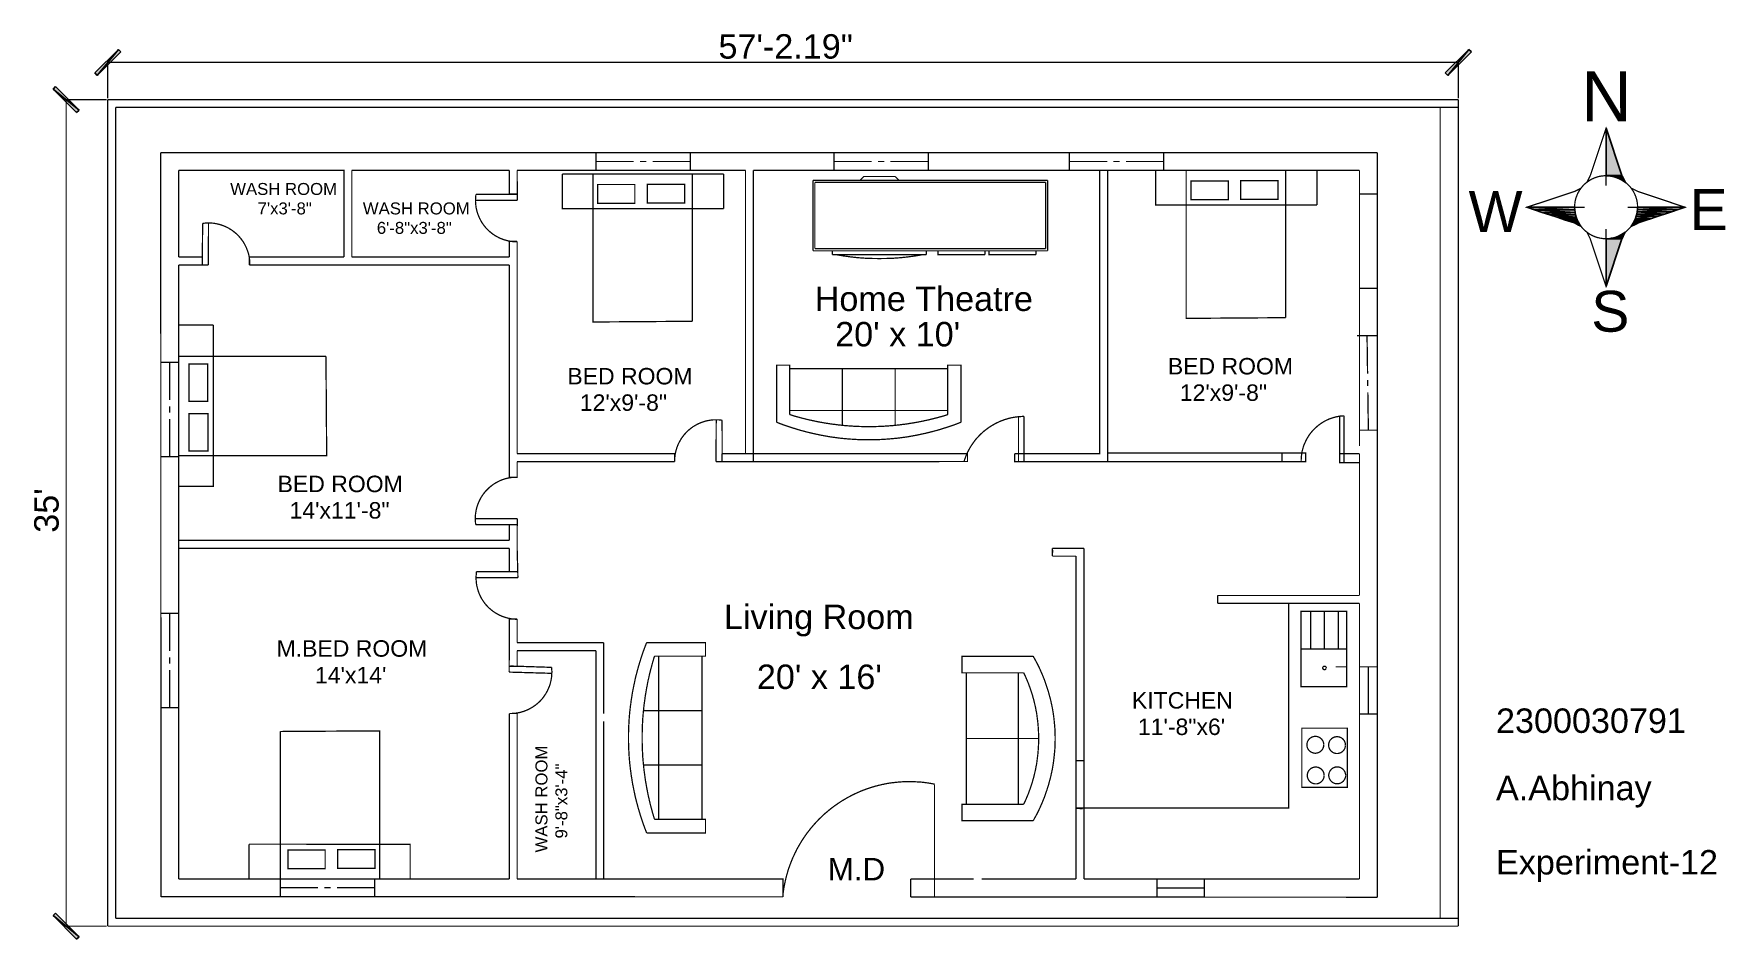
# Model space of a CAD drawing. Header units: millimetres. Extents: x 38 to 377, y 57 to 238.
import ezdxf

# ---------------------------------------------------------------- set-up
doc = ezdxf.new("R2010")
doc.units = ezdxf.units.MM
for name, color, linetype in [('H', 7, 'Continuous'), ('P', 7, 'Continuous'), ('T', 7, 'Continuous')]:
    doc.layers.add(name, color=color, linetype=linetype)

msp = doc.modelspace()

# ---------------------------------------------------------------- texts
at = {"layer": 'T', "attachment_point": 7}
for s, insert, char_height in [('{\\fArial|b0|i0|c0|p18;57\'-2.19"}', (175.2, 233.2), 4.9), ('{\\fArial|b0|i0|c0|p18;N}', (348.2, 220.7), 10), ('{\\fArial|b0|i0|c0|p18;WASH ROOM}', (77.3, 205.9), 2.4), ('{\\fArial|b0|i0|c0|p18;E}', (369.9, 198.9), 8.2), ('{\\fArial|b0|i0|c0|p18;7\'x3\'-8"}', (82.8, 202), 2.4), ('{\\fArial|b0|i0|c0|p18;WASH ROOM}', (103.9, 202), 2.4), ('{\\fArial|b0|i0|c0|p18;W}', (325.6, 198.5), 8.2), ('{\\fArial|b0|i0|c0|p18;6\'-8"x3\'-8"}', (106.7, 198.1), 2.4), ('{\\fArial|b0|i0|c0|p18;Home Theatre}', (194.5, 182.6), 4.9), ('{\\fArial|b0|i0|c0|p18;S}', (350.2, 178.4), 8.2), ("{\\fArial|b0|i0|c0|p18;20' x 10'}", (198.6, 175.5), 4.9), ('{\\fArial|b0|i0|c0|p18;BED ROOM}', (265.3, 169.9), 3.3), ('{\\fArial|b0|i0|c0|p18;BED ROOM}', (144.9, 167.9), 3.3), ('{\\fArial|b0|i0|c0|p18;12\'x9\'-8"}', (267.7, 164.6), 3.3), ('{\\fArial|b0|i0|c0|p18;12\'x9\'-8"}', (147.4, 162.6), 3.3), ('{\\fArial|b0|i0|c0|p18;BED ROOM}', (86.8, 146.3), 3.3), ('{\\fArial|b0|i0|c0|p18;14\'x11\'-8"}', (89.2, 141), 3.3), ('{\\fArial|b0|i0|c0|p18;Living Room}', (176.3, 117.4), 4.9), ('{\\fArial|b0|i0|c0|p18;M.BED ROOM}', (86.6, 113.3), 3.3), ("{\\fArial|b0|i0|c0|p18;14'x14'}", (94.3, 108), 3.3), ("{\\fArial|b0|i0|c0|p18;20' x 16'}", (182.9, 106.8), 4.9), ('{\\fArial|b0|i0|c0|p18;KITCHEN}', (258.1, 102.9), 3.3), ('{\\fArial|b0|i0|c0|p18;2300030791}', (331.1, 98), 4.9), ('{\\fArial|b0|i0|c0|p18;11\'-8"x6\'}', (259.3, 97.6), 3.3), ('{\\fArial|b0|i0|c0|p18;A.Abhinay}', (331.1, 83.1), 4.9), ('{\\fArial|b0|i0|c0|p18;Experiment-12}', (331.1, 68.2), 4.9), ('{\\fArial|b0|i0|c0|p18;M.D}', (197.1, 68.5), 4.5)]:
    msp.add_mtext(s, dxfattribs=dict(at, insert=insert, char_height=char_height))
at = {"layer": 'T', "attachment_point": 1, "rotation": 90}
for s, insert, char_height in [("{\\fArial|b0|i0|c0|p18;35'}", (38, 138.2), 4.9), ('{\\fArial|b0|i0|c0|p18;WASH ROOM}', (138.5, 74.1), 2.4), ('{\\fArial|b0|i0|c0|p18;9\'-8"x3\'-4"}', (142.5, 76.9), 2.4)]:
    msp.add_mtext(s, dxfattribs=dict(at, insert=insert, char_height=char_height))

# ---------------------------------------------------------------- hatches: boundary and pattern name
at = {"layer": 'H', "linetype": 'Continuous'}
for points in [[(50.641, 229.888), (50.147, 230.382), (54.875, 235.126), (55.386, 234.615), (50.641, 229.888)], [(321.433, 229.888), (320.922, 230.382), (325.667, 235.126), (326.161, 234.615), (321.433, 229.888)], [(47.025, 222.938), (46.531, 222.444), (41.787, 227.171), (42.298, 227.683), (47.025, 222.938)], [(353.166, 209.815), (353.166, 219.304), (356.341, 209.815), (353.166, 209.815)], [(353.166, 209.779), (353.166, 209.815), (356.341, 209.815), (356.376, 209.779), (353.166, 209.779)], [(353.642, 209.744), (353.166, 209.779), (356.376, 209.779), (356.376, 209.744), (353.642, 209.744)], [(354.101, 209.691), (353.642, 209.744), (356.376, 209.744), (356.411, 209.691), (354.101, 209.691)], [(354.542, 209.621), (354.101, 209.691), (356.411, 209.691), (356.447, 209.621), (354.542, 209.621)], [(355, 209.497), (354.542, 209.621), (356.447, 209.621), (356.5, 209.497), (355, 209.497)], [(355.441, 209.356), (355, 209.497), (356.5, 209.497), (356.588, 209.356), (355.441, 209.356)], [(355.865, 209.162), (355.441, 209.356), (356.588, 209.356), (356.676, 209.162), (355.865, 209.162)], [(356.27, 208.95), (355.865, 209.162), (356.676, 209.162), (356.782, 208.95), (356.27, 208.95)], [(357.046, 208.456), (356.658, 208.721), (356.27, 208.95), (356.905, 208.721), (357.046, 208.456)], [(356.905, 208.721), (356.27, 208.95), (356.782, 208.95), (356.905, 208.721)], [(338.825, 202.953), (337.291, 203.465), (346.869, 203.465), (346.886, 202.953), (338.825, 202.953)], [(340.36, 202.442), (338.825, 202.953), (346.886, 202.953), (346.957, 202.442), (340.36, 202.442)], [(341.877, 201.948), (340.36, 202.442), (346.957, 202.442), (347.063, 201.948), (341.877, 201.948)], [(343.376, 201.436), (341.877, 201.948), (347.063, 201.948), (347.186, 201.436), (343.376, 201.436)], [(344.805, 200.978), (343.376, 201.436), (347.186, 201.436), (347.38, 200.978), (344.805, 200.978)], [(346.216, 200.519), (344.805, 200.978), (347.38, 200.978), (347.592, 200.519), (346.216, 200.519)], [(346.816, 200.307), (346.216, 200.519), (347.592, 200.519), (347.715, 200.307), (346.816, 200.307)], [(347.292, 200.06), (346.816, 200.307), (347.715, 200.307), (347.857, 200.06), (347.292, 200.06)], [(358.44, 199.972), (358.616, 200.29), (359.533, 200.29), (358.916, 199.972), (358.44, 199.972)], [(358.616, 200.29), (358.669, 200.36), (359.763, 200.36), (359.533, 200.29), (358.616, 200.29)], [(358.669, 200.36), (358.881, 200.783), (360.998, 200.783), (359.763, 200.36), (358.669, 200.36)], [(358.881, 200.783), (359.075, 201.207), (362.268, 201.207), (360.998, 200.783), (358.881, 200.783)], [(359.075, 201.207), (359.216, 201.63), (363.573, 201.63), (362.268, 201.207), (359.075, 201.207)], [(359.216, 201.63), (359.339, 202.089), (364.913, 202.089), (363.573, 201.63), (359.216, 201.63)], [(359.339, 202.089), (359.41, 202.547), (366.272, 202.547), (364.913, 202.089), (359.339, 202.089)], [(359.41, 202.547), (359.463, 203.006), (367.647, 203.006), (366.272, 202.547), (359.41, 202.547)], [(359.463, 203.006), (359.481, 203.465), (369.023, 203.465), (367.647, 203.006), (359.463, 203.006)], [(347.504, 199.972), (347.292, 200.06), (347.857, 200.06), (347.927, 199.972), (347.504, 199.972)], [(348.139, 199.655), (347.504, 199.972), (347.927, 199.972), (348.139, 199.655)], [(353.166, 197.15), (353.695, 197.168), (356.376, 197.168), (356.376, 197.15), (353.166, 197.15)], [(353.166, 187.625), (353.166, 197.15), (356.341, 197.132), (353.166, 187.625)], [(356.341, 197.132), (353.166, 197.15), (356.376, 197.15), (356.341, 197.132)], [(353.695, 197.168), (354.207, 197.238), (356.411, 197.238), (356.376, 197.168), (353.695, 197.168)], [(354.207, 197.238), (354.7, 197.344), (356.464, 197.344), (356.411, 197.238), (354.207, 197.238)], [(354.7, 197.344), (355.212, 197.485), (356.535, 197.485), (356.464, 197.344), (354.7, 197.344)], [(355.212, 197.485), (355.688, 197.679), (356.623, 197.679), (356.535, 197.485), (355.212, 197.485)], [(355.688, 197.679), (356.164, 197.908), (356.747, 197.908), (356.623, 197.679), (355.688, 197.679)], [(356.164, 197.908), (356.605, 198.173), (356.87, 198.173), (356.747, 197.908), (356.164, 197.908)], [(356.605, 198.173), (357.011, 198.455), (356.87, 198.173), (356.605, 198.173)], [(358.158, 199.584), (358.193, 199.655), (358.44, 199.972), (358.263, 199.655), (358.158, 199.584)], [(358.263, 199.655), (358.44, 199.972), (358.916, 199.972), (358.263, 199.655)], [(47.025, 57.203), (46.531, 56.709), (41.787, 61.436), (42.298, 61.948), (47.025, 57.203)]]:
    msp.add_hatch(color=256, dxfattribs=at).paths.add_polyline_path(points)

# ---------------------------------------------------------------- linework, layer by layer
at = {"layer": 'P'}
for points in [[(50.13, 230.399), (54.875, 235.126)], [(54.875, 235.126), (50.641, 229.888)], [(54.875, 235.126), (50.641, 229.888)], [(50.641, 229.888), (55.368, 234.633)], [(55.368, 234.633), (54.875, 235.126)], [(325.667, 235.126), (320.922, 230.399)], [(321.433, 229.888), (325.667, 235.126)], [(321.433, 229.888), (325.667, 235.126)], [(326.161, 234.633), (321.433, 229.888)], [(325.667, 235.126), (326.161, 234.633)], [(41.787, 227.171), (42.298, 227.683)], [(42.298, 227.683), (47.025, 222.938)], [(50.641, 229.888), (50.13, 230.399)], [(320.922, 230.399), (321.433, 229.888)], [(47.025, 222.938), (41.787, 227.171)], [(41.787, 227.171), (46.514, 222.444)], [(47.025, 222.938), (41.787, 227.171)], [(46.514, 222.444), (47.025, 222.938)], [(353.166, 219.304), (356.341, 209.815)], [(353.166, 209.815), (353.166, 219.304)], [(356.341, 209.815), (353.166, 209.815)], [(356.341, 209.815), (353.166, 209.815)], [(353.166, 209.815), (356.376, 209.779)], [(353.166, 209.815), (356.376, 209.779)], [(353.166, 209.779), (353.166, 209.815)], [(356.376, 209.779), (353.166, 209.779)], [(356.376, 209.779), (353.166, 209.779)], [(353.166, 209.779), (356.376, 209.762)], [(353.166, 209.779), (356.376, 209.762)], [(353.624, 209.762), (353.166, 209.779)], [(356.376, 209.762), (353.624, 209.762)], [(356.376, 209.762), (353.624, 209.762)], [(353.624, 209.762), (356.411, 209.709)], [(353.624, 209.762), (356.411, 209.709)], [(354.083, 209.709), (353.624, 209.762)], [(356.411, 209.709), (354.083, 209.709)], [(356.411, 209.709), (354.083, 209.709)], [(354.083, 209.709), (356.447, 209.621)], [(354.083, 209.709), (356.447, 209.621)], [(354.542, 209.621), (354.083, 209.709)], [(356.447, 209.621), (354.542, 209.621)], [(356.447, 209.621), (354.542, 209.621)], [(354.542, 209.621), (356.5, 209.497)], [(354.542, 209.621), (356.5, 209.497)], [(355, 209.497), (354.542, 209.621)], [(356.5, 209.497), (355, 209.497)], [(356.5, 209.497), (355, 209.497)], [(355, 209.497), (356.588, 209.356)], [(355, 209.497), (356.588, 209.356)], [(355.424, 209.356), (355, 209.497)], [(356.588, 209.356), (355.424, 209.356)], [(356.588, 209.356), (355.424, 209.356)], [(355.424, 209.356), (356.676, 209.18)], [(355.424, 209.356), (356.676, 209.18)], [(355.847, 209.18), (355.424, 209.356)], [(356.676, 209.18), (355.847, 209.18)], [(356.676, 209.18), (355.847, 209.18)], [(355.847, 209.18), (356.782, 208.968)], [(355.847, 209.18), (356.782, 208.968)], [(356.27, 208.968), (355.847, 209.18)], [(356.782, 208.968), (356.27, 208.968)], [(356.27, 208.968), (356.658, 208.721)], [(356.905, 208.721), (356.27, 208.968)], [(356.27, 208.968), (356.782, 208.968)], [(356.905, 208.721), (356.27, 208.968)], [(356.376, 209.779), (356.341, 209.815)], [(356.376, 209.762), (356.376, 209.779)], [(356.411, 209.709), (356.376, 209.762)], [(356.447, 209.621), (356.411, 209.709)], [(356.5, 209.497), (356.447, 209.621)], [(356.588, 209.356), (356.5, 209.497)], [(356.676, 209.18), (356.588, 209.356)], [(356.658, 208.721), (356.905, 208.721)], [(356.658, 208.721), (356.905, 208.721)], [(357.046, 208.456), (356.658, 208.721)], [(356.782, 208.968), (356.676, 209.18)], [(356.782, 208.968), (356.905, 208.721)], [(356.905, 208.721), (357.046, 208.456)], [(346.851, 203.465), (337.273, 203.465)], [(337.273, 203.465), (346.886, 202.953)], [(337.273, 203.465), (346.886, 202.953)], [(338.825, 202.953), (337.273, 203.465)], [(346.886, 202.953), (338.825, 202.953)], [(346.886, 202.953), (338.825, 202.953)], [(338.825, 202.953), (346.939, 202.442)], [(338.825, 202.953), (346.939, 202.442)], [(340.36, 202.442), (338.825, 202.953)], [(346.939, 202.442), (340.36, 202.442)], [(346.939, 202.442), (340.36, 202.442)], [(340.36, 202.442), (347.045, 201.948)], [(340.36, 202.442), (347.045, 201.948)], [(341.877, 201.948), (340.36, 202.442)], [(347.045, 201.948), (341.877, 201.948)], [(347.045, 201.948), (341.877, 201.948)], [(341.877, 201.948), (347.186, 201.454)], [(341.877, 201.948), (347.186, 201.454)], [(343.359, 201.454), (341.877, 201.948)], [(347.186, 201.454), (343.359, 201.454)], [(347.186, 201.454), (343.359, 201.454)], [(343.359, 201.454), (347.363, 200.978)], [(343.359, 201.454), (347.363, 200.978)], [(344.805, 200.978), (343.359, 201.454)], [(347.363, 200.978), (344.805, 200.978)], [(347.363, 200.978), (344.805, 200.978)], [(344.805, 200.978), (347.592, 200.519)], [(344.805, 200.978), (347.592, 200.519)], [(346.198, 200.519), (344.805, 200.978)], [(347.592, 200.519), (346.198, 200.519)], [(347.592, 200.519), (346.198, 200.519)], [(346.198, 200.519), (347.715, 200.325)], [(346.198, 200.519), (347.715, 200.325)], [(346.816, 200.325), (346.198, 200.519)], [(347.715, 200.325), (346.816, 200.325)], [(347.715, 200.325), (346.816, 200.325)], [(346.816, 200.325), (347.857, 200.078)], [(346.816, 200.325), (347.857, 200.078)], [(347.292, 200.078), (346.816, 200.325)], [(346.886, 202.953), (346.851, 203.465)], [(346.939, 202.442), (346.886, 202.953)], [(347.045, 201.948), (346.939, 202.442)], [(347.186, 201.454), (347.045, 201.948)], [(347.363, 200.978), (347.186, 201.454)], [(347.592, 200.519), (347.363, 200.978)], [(347.715, 200.325), (347.592, 200.519)], [(347.857, 200.078), (347.715, 200.325)], [(358.422, 199.972), (358.616, 200.29)], [(358.616, 200.29), (358.669, 200.378)], [(359.533, 200.29), (358.616, 200.29)], [(359.533, 200.29), (358.616, 200.29)], [(358.616, 200.29), (358.898, 199.972)], [(358.616, 200.29), (358.898, 199.972)], [(358.669, 200.378), (358.881, 200.783)], [(359.763, 200.378), (358.669, 200.378)], [(359.763, 200.378), (358.669, 200.378)], [(358.669, 200.378), (359.533, 200.29)], [(358.669, 200.378), (359.533, 200.29)], [(358.881, 200.783), (359.057, 201.207)], [(360.98, 200.783), (358.881, 200.783)], [(360.98, 200.783), (358.881, 200.783)], [(358.881, 200.783), (359.763, 200.378)], [(358.881, 200.783), (359.763, 200.378)], [(358.898, 199.972), (359.533, 200.29)], [(359.057, 201.207), (359.216, 201.648)], [(362.25, 201.207), (359.057, 201.207)], [(362.25, 201.207), (359.057, 201.207)], [(359.057, 201.207), (360.98, 200.783)], [(359.057, 201.207), (360.98, 200.783)], [(359.216, 201.648), (359.322, 202.089)], [(363.573, 201.648), (359.216, 201.648)], [(363.573, 201.648), (359.216, 201.648)], [(359.216, 201.648), (362.25, 201.207)], [(359.216, 201.648), (362.25, 201.207)], [(359.322, 202.089), (359.41, 202.547)], [(364.896, 202.089), (359.322, 202.089)], [(364.896, 202.089), (359.322, 202.089)], [(359.322, 202.089), (363.573, 201.648)], [(359.322, 202.089), (363.573, 201.648)], [(359.41, 202.547), (359.463, 203.006)], [(366.254, 202.547), (359.41, 202.547)], [(366.254, 202.547), (359.41, 202.547)], [(359.41, 202.547), (364.896, 202.089)], [(359.41, 202.547), (364.896, 202.089)], [(359.463, 203.006), (359.481, 203.465)], [(367.63, 203.006), (359.463, 203.006)], [(367.63, 203.006), (359.463, 203.006)], [(359.463, 203.006), (366.254, 202.547)], [(359.463, 203.006), (366.254, 202.547)], [(369.006, 203.465), (359.481, 203.465)], [(359.481, 203.465), (367.63, 203.006)], [(359.481, 203.465), (367.63, 203.006)], [(359.533, 200.29), (359.763, 200.378)], [(359.763, 200.378), (360.98, 200.783)], [(360.98, 200.783), (362.25, 201.207)], [(362.25, 201.207), (363.573, 201.648)], [(363.573, 201.648), (364.896, 202.089)], [(364.896, 202.089), (366.254, 202.547)], [(366.254, 202.547), (367.63, 203.006)], [(367.63, 203.006), (369.006, 203.465)], [(347.857, 200.078), (347.292, 200.078)], [(347.857, 200.078), (347.292, 200.078)], [(347.292, 200.078), (347.909, 199.972)], [(347.292, 200.078), (347.909, 199.972)], [(347.486, 199.972), (347.292, 200.078)], [(347.486, 199.972), (347.909, 199.972)], [(348.139, 199.655), (347.486, 199.972)], [(347.909, 199.972), (347.486, 199.972)], [(347.909, 199.972), (347.857, 200.078)], [(347.909, 199.972), (348.139, 199.655)], [(353.166, 197.15), (353.677, 197.168)], [(356.358, 197.15), (353.166, 197.15)], [(353.166, 197.15), (356.341, 197.132)], [(356.341, 197.132), (353.166, 197.15)], [(353.166, 197.15), (356.358, 197.15)], [(356.341, 197.132), (353.166, 197.15)], [(353.166, 197.132), (356.341, 197.132)], [(356.341, 197.132), (353.166, 187.625)], [(353.166, 187.625), (353.166, 197.132)], [(353.677, 197.168), (354.189, 197.238)], [(356.376, 197.168), (353.677, 197.168)], [(356.376, 197.168), (353.677, 197.168)], [(353.677, 197.168), (356.358, 197.15)], [(353.677, 197.168), (356.358, 197.15)], [(354.189, 197.238), (354.7, 197.344)], [(356.411, 197.238), (354.189, 197.238)], [(356.411, 197.238), (354.189, 197.238)], [(354.189, 197.238), (356.376, 197.168)], [(354.189, 197.238), (356.376, 197.168)], [(354.7, 197.344), (355.194, 197.485)], [(356.464, 197.344), (354.7, 197.344)], [(356.464, 197.344), (354.7, 197.344)], [(354.7, 197.344), (356.411, 197.238)], [(354.7, 197.344), (356.411, 197.238)], [(355.194, 197.485), (355.688, 197.679)], [(356.517, 197.485), (355.194, 197.485)], [(356.517, 197.485), (355.194, 197.485)], [(355.194, 197.485), (356.464, 197.344)], [(355.194, 197.485), (356.464, 197.344)], [(355.688, 197.679), (356.147, 197.908)], [(356.623, 197.679), (355.688, 197.679)], [(356.623, 197.679), (355.688, 197.679)], [(355.688, 197.679), (356.517, 197.485)], [(355.688, 197.679), (356.517, 197.485)], [(356.147, 197.908), (356.588, 198.173)], [(356.729, 197.908), (356.147, 197.908)], [(356.729, 197.908), (356.147, 197.908)], [(356.147, 197.908), (356.623, 197.679)], [(356.147, 197.908), (356.623, 197.679)], [(356.358, 197.15), (356.341, 197.132)], [(356.358, 197.15), (356.376, 197.168)], [(356.376, 197.168), (356.411, 197.238)], [(356.411, 197.238), (356.464, 197.344)], [(356.464, 197.344), (356.517, 197.485)], [(356.517, 197.485), (356.623, 197.679)], [(356.588, 198.173), (357.011, 198.473)], [(356.852, 198.173), (356.588, 198.173)], [(356.852, 198.173), (356.588, 198.173)], [(356.588, 198.173), (356.729, 197.908)], [(356.588, 198.173), (356.729, 197.908)], [(356.623, 197.679), (356.729, 197.908)], [(356.729, 197.908), (356.852, 198.173)], [(357.011, 198.473), (356.852, 198.173)], [(358.193, 199.655), (358.158, 199.602)], [(358.158, 199.602), (358.193, 199.655)], [(358.422, 199.972), (358.193, 199.655)], [(358.193, 199.655), (358.263, 199.655)], [(358.263, 199.655), (358.422, 199.972)], [(358.898, 199.972), (358.263, 199.655)], [(358.263, 199.655), (358.422, 199.972)], [(358.898, 199.972), (358.422, 199.972)], [(358.422, 199.972), (358.898, 199.972)], [(42.298, 61.948), (41.787, 61.436)], [(41.787, 61.436), (47.025, 57.203)], [(41.787, 61.436), (47.025, 57.203)], [(46.514, 56.709), (41.787, 61.436)], [(47.025, 57.203), (42.298, 61.948)], [(47.025, 57.203), (46.514, 56.709)]]:
    msp.add_lwpolyline(points, dxfattribs=at)
at = {"layer": 'P', "const_width": 0.254}
for points in [[(52.758, 225.302), (52.758, 232.992)], [(52.758, 232.516), (323.55, 232.516)], [(323.55, 225.302), (323.55, 232.992)], [(52.511, 225.055), (43.903, 225.055)], [(44.415, 225.055), (44.415, 59.32)], [(323.55, 225.055), (52.758, 225.055)], [(52.758, 225.055), (52.758, 210.855)], [(52.758, 225.055), (66.957, 225.055)], [(323.55, 59.32), (323.55, 225.055)], [(52.758, 59.32), (52.758, 223.485)], [(54.328, 60.907), (54.328, 223.485)], [(323.55, 223.485), (54.328, 223.485)], [(319.899, 60.907), (319.899, 223.485)], [(350.008, 209.815), (353.166, 219.304), (356.341, 209.815)], [(353.166, 209.779), (353.166, 219.304)], [(63.377, 214.401), (303.724, 214.401)], [(63.377, 214.401), (63.412, 65.14)], [(150.636, 214.401), (150.636, 210.855), (169.58, 210.855), (169.58, 214.401)], [(198.349, 214.401), (198.349, 210.855), (217.276, 210.855), (217.276, 214.401)], [(245.533, 214.401), (245.533, 210.855), (264.478, 210.855), (264.478, 214.401)], [(307.287, 214.418), (256.381, 214.401)], [(307.287, 214.418), (307.287, 206.11)], [(66.957, 210.855), (100.101, 210.855)], [(66.957, 210.855), (66.957, 193.499)], [(66.957, 210.855), (100.101, 210.855), (100.101, 193.499)], [(101.688, 210.855), (133.262, 210.855)], [(101.688, 210.855), (101.688, 193.499)], [(133.262, 206.11), (133.262, 210.855)], [(134.832, 210.855), (180.622, 210.855)], [(134.867, 204.84), (134.832, 210.855)], [(134.832, 210.855), (171.15, 210.855)], [(143.898, 210.132), (143.898, 203.2), (176.23, 203.182)], [(143.898, 210.132), (176.23, 210.132)], [(150.019, 203.2), (150.019, 210.132)], [(158.221, 212.637), (150.636, 212.637)], [(160.726, 212.637), (159.473, 212.637)], [(169.58, 212.637), (161.978, 212.637)], [(169.933, 210.132), (169.933, 203.2), (169.933, 180.605)], [(176.23, 203.2), (176.23, 210.132)], [(180.622, 154.04), (180.622, 210.855)], [(182.192, 210.855), (303.724, 210.855)], [(182.192, 152.435), (182.192, 210.855)], [(205.934, 212.637), (198.349, 212.637)], [(208.456, 212.637), (207.186, 212.637)], [(217.276, 212.637), (209.691, 212.637)], [(234.562, 154.04), (251.636, 154.04), (251.636, 210.855)], [(234.562, 154.04), (234.562, 152.435), (253.224, 152.435), (253.224, 210.855)], [(253.136, 212.637), (245.533, 212.637)], [(255.623, 212.637), (254.388, 212.637)], [(303.724, 210.855), (256.381, 210.855)], [(264.478, 212.637), (256.893, 212.637)], [(262.872, 210.873), (262.872, 203.923), (295.187, 203.906)], [(268.975, 203.923), (268.975, 210.873)], [(288.907, 210.873), (288.907, 203.923), (288.907, 181.328)], [(295.187, 203.923), (295.187, 210.873)], [(303.724, 210.855), (303.724, 206.11)], [(150.954, 204.258), (150.954, 208.033), (158.433, 208.033), (158.433, 204.258), (150.954, 204.258)], [(160.955, 204.311), (160.955, 208.086), (168.416, 208.086), (168.416, 204.311), (160.955, 204.311)], [(194.134, 194.733), (194.134, 208.862)], [(194.134, 208.862), (241.194, 208.862)], [(194.522, 195.139), (194.522, 208.474)], [(194.522, 208.474), (240.806, 208.474)], [(210.608, 209.638), (204.329, 209.638), (203.553, 208.862)], [(211.384, 208.862), (210.608, 209.638)], [(240.806, 208.474), (240.806, 195.139)], [(241.194, 208.862), (241.194, 194.733)], [(269.928, 204.999), (269.928, 208.756), (277.407, 208.756), (277.407, 204.999), (269.928, 204.999)], [(279.912, 205.052), (279.912, 208.809), (287.39, 208.809), (287.39, 205.052), (279.912, 205.052)], [(359.481, 203.482), (359.481, 203.553), (359.481, 203.729), (359.463, 203.888), (359.463, 204.047), (359.445, 204.205), (359.428, 204.364), (359.392, 204.523), (359.375, 204.682), (359.339, 204.823), (359.304, 204.982), (359.269, 205.14), (359.216, 205.281), (359.181, 205.423), (359.128, 205.581), (359.075, 205.722), (359.022, 205.863), (358.951, 206.005), (358.898, 206.146), (358.828, 206.287), (358.757, 206.428), (358.687, 206.551), (358.616, 206.693), (358.528, 206.816), (358.44, 206.939), (358.369, 207.063), (358.281, 207.186), (358.175, 207.31), (358.087, 207.433), (357.999, 207.557), (357.893, 207.663), (357.787, 207.786), (357.681, 207.892), (357.576, 207.998), (357.47, 208.104), (357.364, 208.209), (357.24, 208.298), (357.135, 208.403), (357.011, 208.492), (356.888, 208.58), (356.764, 208.668), (356.641, 208.756), (356.5, 208.844), (356.376, 208.915), (356.253, 208.986), (356.112, 209.074), (355.97, 209.144), (355.829, 209.197), (355.706, 209.268), (355.547, 209.321), (355.406, 209.374), (355.265, 209.427), (355.124, 209.479), (354.965, 209.532), (354.824, 209.568), (354.665, 209.621), (354.524, 209.656), (354.365, 209.673), (354.207, 209.709), (354.048, 209.726), (353.889, 209.744), (353.73, 209.762), (353.572, 209.779), (353.413, 209.779), (353.254, 209.797), (353.166, 209.797), (353.095, 209.797), (352.919, 209.779), (352.76, 209.779), (352.601, 209.762), (352.443, 209.744), (352.284, 209.726), (352.125, 209.709), (351.966, 209.673), (351.825, 209.656), (351.667, 209.621), (351.508, 209.568), (351.367, 209.532), (351.226, 209.479), (351.067, 209.427), (350.926, 209.374), (350.785, 209.321), (350.643, 209.268), (350.502, 209.197), (350.361, 209.144), (350.22, 209.074), (350.097, 208.986), (349.956, 208.915), (349.832, 208.844), (349.709, 208.756), (349.585, 208.668), (349.462, 208.58), (349.338, 208.492), (349.215, 208.403), (349.091, 208.298), (348.985, 208.209), (348.862, 208.104), (348.756, 207.998), (348.65, 207.892), (348.544, 207.786), (348.439, 207.663), (348.35, 207.557), (348.245, 207.433), (348.156, 207.31), (348.068, 207.186), (347.98, 207.063), (347.892, 206.939), (347.804, 206.816), (347.733, 206.693), (347.663, 206.551), (347.574, 206.428), (347.504, 206.287), (347.451, 206.146), (347.38, 206.005), (347.327, 205.863), (347.274, 205.722), (347.222, 205.581), (347.169, 205.423), (347.116, 205.281), (347.08, 205.14), (347.028, 204.982), (346.992, 204.823), (346.975, 204.682), (346.939, 204.523), (346.922, 204.364), (346.904, 204.205), (346.886, 204.047), (346.869, 203.888), (346.869, 203.729), (346.851, 203.553), (346.851, 203.482), (346.851, 203.394), (346.869, 203.235), (346.869, 203.077), (346.886, 202.918), (346.904, 202.759), (346.922, 202.6), (346.939, 202.442), (346.975, 202.283), (346.992, 202.124), (347.028, 201.983), (347.08, 201.824), (347.116, 201.683), (347.169, 201.524), (347.222, 201.383), (347.274, 201.242), (347.327, 201.101), (347.38, 200.942), (347.451, 200.819), (347.504, 200.678), (347.574, 200.537), (347.663, 200.395), (347.733, 200.272), (347.804, 200.148), (347.892, 200.007), (347.98, 199.884), (348.068, 199.76), (348.156, 199.637), (348.245, 199.513), (348.35, 199.408), (348.439, 199.284), (348.544, 199.178), (348.65, 199.073), (348.756, 198.967), (348.862, 198.861), (348.985, 198.755), (349.091, 198.649), (349.215, 198.561), (349.338, 198.473), (349.462, 198.367), (349.585, 198.279), (349.709, 198.208), (349.832, 198.12), (349.956, 198.032), (350.097, 197.961), (350.22, 197.891), (350.361, 197.82), (350.502, 197.75), (350.643, 197.697), (350.785, 197.626), (350.926, 197.573), (351.067, 197.52), (351.226, 197.467), (351.367, 197.432), (351.508, 197.379), (351.667, 197.344), (351.825, 197.309), (351.966, 197.273), (352.125, 197.256), (352.284, 197.22), (352.443, 197.203), (352.601, 197.185), (352.76, 197.185), (352.919, 197.168), (353.095, 197.168), (353.166, 197.168), (353.254, 197.168), (353.413, 197.168), (353.572, 197.185), (353.73, 197.185), (353.889, 197.203), (354.048, 197.22), (354.207, 197.256), (354.365, 197.273), (354.524, 197.309), (354.665, 197.344), (354.824, 197.379), (354.965, 197.432), (355.124, 197.467), (355.265, 197.52), (355.406, 197.573), (355.547, 197.626), (355.706, 197.697), (355.829, 197.75), (355.97, 197.82), (356.112, 197.891), (356.253, 197.961), (356.376, 198.032), (356.5, 198.12), (356.641, 198.208), (356.764, 198.279), (356.888, 198.367), (357.011, 198.473), (357.135, 198.561), (357.24, 198.649), (357.364, 198.755), (357.47, 198.861), (357.576, 198.967), (357.681, 199.073), (357.787, 199.178), (357.893, 199.284), (357.999, 199.408), (358.087, 199.513), (358.175, 199.637), (358.281, 199.76), (358.369, 199.884), (358.44, 200.007), (358.528, 200.148), (358.616, 200.272), (358.687, 200.395), (358.757, 200.537), (358.828, 200.678), (358.898, 200.819), (358.951, 200.942), (359.022, 201.101), (359.075, 201.242), (359.128, 201.383), (359.181, 201.524), (359.216, 201.683), (359.269, 201.824), (359.304, 201.983), (359.339, 202.124), (359.375, 202.283), (359.392, 202.442), (359.428, 202.6), (359.445, 202.759), (359.463, 202.918), (359.463, 203.077), (359.481, 203.235), (359.481, 203.394), (359.481, 203.482)], [(346.851, 206.64), (348.139, 207.275)], [(350.008, 209.815), (349.338, 208.492)], [(353.166, 209.779), (353.166, 207.804)], [(356.341, 209.815), (357.046, 208.456)], [(359.533, 206.64), (358.158, 207.328)], [(126.577, 206.058), (126.559, 205.952), (126.541, 205.722), (126.524, 205.493), (126.506, 205.281), (126.488, 205.052), (126.488, 204.823), (126.488, 204.611), (126.506, 204.382), (126.524, 204.153), (126.541, 203.941), (126.559, 203.729), (126.594, 203.5), (126.63, 203.288), (126.683, 203.077), (126.735, 202.847), (126.788, 202.636), (126.841, 202.424), (126.912, 202.212), (126.982, 202.001), (127.071, 201.807), (127.159, 201.595), (127.247, 201.401), (127.335, 201.189), (127.441, 200.995), (127.547, 200.801), (127.653, 200.607), (127.758, 200.413), (127.882, 200.237), (128.023, 200.043), (128.147, 199.866), (128.288, 199.69), (128.429, 199.513), (128.499, 199.425), (128.57, 199.337), (128.729, 199.178), (128.887, 199.02), (129.046, 198.861), (129.205, 198.702), (129.364, 198.561), (129.54, 198.42), (129.716, 198.279), (129.893, 198.138), (130.069, 198.014), (130.263, 197.891), (130.44, 197.767), (130.634, 197.661), (130.828, 197.556), (131.022, 197.45), (131.216, 197.344), (131.41, 197.256), (131.621, 197.168), (131.833, 197.097), (132.027, 197.009), (132.239, 196.938), (132.45, 196.885), (132.662, 196.815), (132.891, 196.762), (133.103, 196.709), (133.315, 196.674), (133.544, 196.638), (133.756, 196.603), (133.985, 196.585), (134.197, 196.568), (134.426, 196.55), (134.655, 196.55), (134.761, 196.55)], [(126.488, 204.876), (134.867, 204.84)], [(126.559, 206.058), (134.849, 206.075)], [(133.262, 206.11), (134.832, 206.11)], [(268.975, 203.923), (268.975, 181.187), (288.907, 181.328)], [(303.724, 206.11), (307.287, 206.11)], [(307.287, 187.184), (307.287, 206.11), (303.724, 206.11), (303.724, 187.184)], [(346.851, 206.64), (337.273, 203.465), (346.816, 200.325)], [(346.816, 203.465), (337.273, 203.465)], [(348.844, 203.465), (346.816, 203.465)], [(357.505, 203.465), (359.533, 203.465)], [(359.481, 203.465), (369.006, 203.465)], [(359.533, 206.64), (369.006, 203.465), (359.533, 200.29)], [(71.773, 200.237), (71.702, 191.964)], [(81.227, 191.999), (81.227, 192.105), (81.227, 192.334), (81.227, 192.564), (81.209, 192.775), (81.174, 193.005), (81.157, 193.216), (81.121, 193.446), (81.068, 193.657), (81.033, 193.869), (80.98, 194.098), (80.91, 194.31), (80.857, 194.522), (80.786, 194.733), (80.698, 194.927), (80.627, 195.139), (80.539, 195.351), (80.451, 195.545), (80.345, 195.739), (80.257, 195.933), (80.151, 196.127), (80.028, 196.321), (79.922, 196.515), (79.798, 196.691), (79.657, 196.885), (79.534, 197.062), (79.393, 197.238), (79.252, 197.397), (79.11, 197.573), (78.952, 197.732), (78.793, 197.891), (78.634, 198.049), (78.475, 198.208), (78.387, 198.279), (78.299, 198.349), (78.123, 198.49), (77.946, 198.632), (77.77, 198.773), (77.593, 198.896), (77.399, 199.02), (77.205, 199.125), (77.029, 199.249), (76.817, 199.355), (76.623, 199.461), (76.429, 199.549), (76.235, 199.637), (76.024, 199.725), (75.812, 199.796), (75.618, 199.884), (75.406, 199.937), (75.195, 200.007), (74.983, 200.06), (74.754, 200.113), (74.542, 200.166), (74.33, 200.201), (74.101, 200.237), (73.889, 200.272), (73.66, 200.29), (73.448, 200.307), (73.219, 200.307), (73.007, 200.325), (72.778, 200.325), (72.549, 200.307), (72.337, 200.29), (72.108, 200.272), (71.878, 200.254), (71.773, 200.237)], [(72.954, 200.307), (72.919, 191.911)], [(150.019, 203.2), (150.019, 180.463), (169.933, 180.605)], [(346.816, 200.325), (348.139, 199.655)], [(359.533, 200.29), (358.158, 199.602)], [(133.262, 193.499), (133.262, 196.656)], [(134.832, 196.656), (133.262, 196.656)], [(134.832, 191.911), (134.832, 196.656)], [(349.991, 197.15), (349.338, 198.438)], [(349.991, 197.15), (353.166, 187.625), (356.341, 197.132)], [(353.166, 199.125), (353.166, 197.115)], [(353.166, 197.15), (353.166, 187.625)], [(356.341, 197.132), (357.011, 198.473)], [(71.702, 193.499), (66.957, 193.499)], [(71.702, 193.499), (71.702, 191.911)], [(81.157, 193.499), (100.101, 193.499)], [(81.157, 193.499), (81.157, 191.911)], [(101.688, 193.499), (133.262, 193.499)], [(241.194, 194.733), (194.134, 194.733)], [(240.806, 195.139), (194.522, 195.139)], [(198.049, 193.957), (198.049, 194.733)], [(216.888, 193.957), (198.049, 193.957)], [(198.843, 193.957), (200.272, 193.71), (201.701, 193.516), (203.129, 193.358), (204.576, 193.252), (206.022, 193.199), (207.469, 193.181), (208.915, 193.199), (210.361, 193.252), (211.79, 193.358), (213.237, 193.516), (214.665, 193.71), (216.094, 193.957)], [(216.888, 194.733), (216.888, 193.957)], [(228.635, 193.957), (219.234, 193.957), (219.234, 194.733)], [(228.635, 194.733), (228.635, 193.957)], [(238.848, 193.957), (229.429, 193.957), (229.429, 194.733)], [(238.848, 194.733), (238.848, 193.957)], [(66.957, 191.911), (66.957, 68.792)], [(66.957, 136.666), (66.957, 191.911)], [(72.919, 191.893), (66.957, 191.911)], [(81.157, 191.911), (133.262, 191.911)], [(133.262, 191.911), (133.262, 149.296)], [(134.832, 191.911), (134.832, 154.04)], [(303.724, 155.61), (303.724, 187.184)], [(307.287, 187.184), (303.724, 187.184)], [(307.287, 65.123), (307.287, 189.036)], [(66.957, 147.532), (73.907, 147.532), (73.925, 179.846)], [(73.907, 179.846), (66.957, 179.846)], [(66.957, 147.532), (66.957, 179.846)], [(303.195, 177.712), (307.287, 177.712), (307.287, 158.768), (303.724, 158.768)], [(305.241, 177.712), (305.347, 170.127)], [(66.957, 173.567), (73.907, 173.567), (96.502, 173.567)], [(73.907, 153.652), (96.643, 153.652), (96.502, 173.567)], [(63.394, 153.441), (66.957, 153.441), (66.957, 172.385), (63.394, 172.385)], [(65.176, 172.385), (65.176, 164.8)], [(72.778, 164.571), (69.021, 164.571), (69.021, 172.05), (72.778, 172.05), (72.778, 164.571)], [(186.849, 160.355), (186.849, 171.803), (189.495, 171.803), (189.495, 161.872)], [(221.174, 171.115), (189.495, 171.115)], [(200.06, 171.115), (200.06, 159.738)], [(210.626, 171.115), (210.626, 159.738)], [(221.174, 161.872), (221.174, 171.803), (223.82, 171.803), (223.82, 160.355)], [(305.364, 168.857), (305.382, 167.622)], [(305.4, 166.352), (305.506, 158.768)], [(65.176, 163.548), (65.176, 162.295)], [(221.174, 162.719), (189.495, 162.719)], [(65.176, 161.043), (65.176, 153.441)], [(72.831, 154.587), (69.056, 154.587), (69.056, 162.066), (72.831, 162.066), (72.831, 154.587)], [(175.948, 160.761), (175.824, 160.778), (175.613, 160.814), (175.383, 160.831), (175.154, 160.849), (174.943, 160.849), (174.713, 160.849), (174.484, 160.849), (174.272, 160.849), (174.043, 160.831), (173.831, 160.814), (173.602, 160.778), (173.39, 160.743), (173.179, 160.708), (172.949, 160.673), (172.738, 160.62), (172.526, 160.567), (172.314, 160.496), (172.103, 160.426), (171.891, 160.355), (171.679, 160.285), (171.485, 160.196), (171.274, 160.108), (171.08, 160.02), (170.886, 159.914), (170.692, 159.808), (170.498, 159.703), (170.303, 159.579), (170.109, 159.473), (169.933, 159.332), (169.757, 159.209), (169.58, 159.068), (169.404, 158.926), (169.316, 158.856), (169.228, 158.785), (169.051, 158.627), (168.892, 158.468), (168.734, 158.309), (168.593, 158.15), (168.434, 157.992), (168.293, 157.815), (168.152, 157.639), (168.028, 157.462), (167.887, 157.286), (167.763, 157.11), (167.658, 156.916), (167.534, 156.722), (167.428, 156.528), (167.323, 156.333), (167.234, 156.139), (167.128, 155.945), (167.04, 155.734), (166.97, 155.54), (166.882, 155.328), (166.811, 155.116), (166.758, 154.905), (166.688, 154.693), (166.635, 154.481), (166.582, 154.27), (166.546, 154.04), (166.511, 153.829), (166.476, 153.599), (166.458, 153.388), (166.441, 153.158), (166.423, 152.929), (166.405, 152.718), (166.405, 152.594)], [(174.748, 160.849), (174.713, 152.453)], [(175.93, 160.761), (175.948, 152.488)], [(186.866, 160.355), (187.131, 160.249), (187.695, 160.038), (188.26, 159.826), (188.824, 159.632), (189.389, 159.438), (189.953, 159.262), (190.518, 159.085), (191.082, 158.909), (191.664, 158.732), (192.229, 158.591), (192.793, 158.433), (193.375, 158.291), (193.957, 158.15), (194.522, 158.027), (195.104, 157.903), (195.686, 157.78), (196.268, 157.674), (196.85, 157.568), (197.432, 157.462), (198.014, 157.374), (198.596, 157.304), (199.178, 157.215), (199.76, 157.145), (200.343, 157.092), (200.942, 157.039), (201.524, 156.986), (202.106, 156.951), (202.688, 156.916), (203.288, 156.88), (203.87, 156.863), (204.452, 156.845), (205.052, 156.845), (205.634, 156.845), (206.216, 156.845), (206.816, 156.863), (207.398, 156.88), (207.98, 156.916), (208.58, 156.951), (209.162, 156.986), (209.744, 157.039), (210.326, 157.092), (210.926, 157.145), (211.508, 157.215), (212.09, 157.304), (212.672, 157.374), (213.254, 157.462), (213.836, 157.568), (214.418, 157.674), (215, 157.78), (215.583, 157.903), (216.147, 158.027), (216.729, 158.15), (217.311, 158.291), (217.876, 158.433), (218.458, 158.591), (219.022, 158.732), (219.604, 158.909), (220.169, 159.085), (220.733, 159.262), (221.298, 159.438), (221.862, 159.632), (222.426, 159.826), (222.991, 160.038), (223.538, 160.249), (223.82, 160.355)], [(189.495, 161.89), (189.742, 161.819), (190.218, 161.66), (190.712, 161.519), (191.188, 161.396), (191.682, 161.255), (192.176, 161.131), (192.67, 161.008), (193.146, 160.884), (193.64, 160.778), (194.134, 160.673), (194.628, 160.567), (195.121, 160.461), (195.615, 160.373), (196.109, 160.285), (196.603, 160.196), (197.097, 160.126), (197.591, 160.038), (198.102, 159.967), (198.596, 159.914), (199.09, 159.844), (199.584, 159.791), (200.096, 159.738), (200.589, 159.685), (201.083, 159.65), (201.595, 159.614), (202.089, 159.579), (202.583, 159.544), (203.094, 159.526), (203.588, 159.508), (204.082, 159.491), (204.593, 159.491), (205.087, 159.473), (205.599, 159.473), (206.093, 159.491), (206.587, 159.491), (207.098, 159.508), (207.592, 159.526), (208.104, 159.544), (208.598, 159.579), (209.091, 159.614), (209.603, 159.65), (210.097, 159.685), (210.591, 159.738), (211.085, 159.791), (211.596, 159.844), (212.09, 159.914), (212.584, 159.967), (213.078, 160.038), (213.572, 160.126), (214.083, 160.196), (214.577, 160.285), (215.071, 160.373), (215.565, 160.461), (216.059, 160.567), (216.553, 160.673), (217.047, 160.778), (217.523, 160.884), (218.017, 161.008), (218.511, 161.131), (219.004, 161.255), (219.481, 161.396), (219.975, 161.519), (220.451, 161.66), (220.945, 161.819), (221.192, 161.89)], [(236.449, 161.537), (236.308, 161.537), (236.061, 161.519), (235.797, 161.502), (235.55, 161.484), (235.285, 161.466), (235.038, 161.431), (234.774, 161.396), (234.527, 161.361), (234.28, 161.325), (234.033, 161.272), (233.786, 161.219), (233.539, 161.167), (233.292, 161.096), (233.045, 161.025), (232.816, 160.955), (232.569, 160.884), (232.339, 160.796), (232.11, 160.708), (231.863, 160.62), (231.634, 160.532), (231.422, 160.426), (231.193, 160.32), (230.964, 160.214), (230.734, 160.108), (230.523, 159.985), (230.311, 159.861), (230.099, 159.738), (229.888, 159.614), (229.676, 159.473), (229.464, 159.35), (229.27, 159.209), (229.059, 159.05), (228.865, 158.909), (228.671, 158.75), (228.477, 158.609), (228.283, 158.433), (228.106, 158.274), (227.93, 158.115), (227.736, 157.939), (227.559, 157.762), (227.401, 157.586), (227.224, 157.409), (227.065, 157.215), (226.889, 157.039), (226.73, 156.845), (226.589, 156.651), (226.43, 156.439), (226.289, 156.245), (226.148, 156.034), (226.007, 155.84), (225.866, 155.628), (225.725, 155.416), (225.601, 155.187), (225.478, 154.975), (225.354, 154.746), (225.249, 154.534), (225.125, 154.305), (225.019, 154.076), (224.931, 153.829), (224.825, 153.599), (224.737, 153.353), (224.649, 153.123), (224.561, 152.876), (224.473, 152.629), (224.437, 152.506)], [(235.356, 161.466), (235.356, 152.435)], [(236.449, 152.435), (236.449, 161.519)], [(300.602, 161.66), (300.496, 161.643), (300.267, 161.625), (300.038, 161.608), (299.808, 161.59), (299.597, 161.555), (299.367, 161.502), (299.156, 161.466), (298.944, 161.413), (298.732, 161.361), (298.521, 161.308), (298.309, 161.237), (298.097, 161.167), (297.903, 161.096), (297.692, 161.025), (297.498, 160.937), (297.303, 160.849), (297.109, 160.761), (296.915, 160.655), (296.721, 160.567), (296.545, 160.461), (296.351, 160.338), (296.175, 160.232), (295.998, 160.108), (295.822, 159.985), (295.645, 159.861), (295.487, 159.738), (295.31, 159.597), (295.152, 159.456), (294.993, 159.314), (294.834, 159.173), (294.693, 159.032), (294.534, 158.873), (294.393, 158.732), (294.252, 158.574), (294.111, 158.397), (293.987, 158.238), (293.846, 158.08), (293.723, 157.903), (293.599, 157.727), (293.493, 157.551), (293.37, 157.374), (293.264, 157.18), (293.158, 157.004), (293.053, 156.81), (292.964, 156.616), (292.876, 156.422), (292.788, 156.228), (292.7, 156.034), (292.612, 155.84), (292.541, 155.628), (292.47, 155.434), (292.418, 155.222), (292.347, 155.011), (292.294, 154.799), (292.241, 154.587), (292.206, 154.376), (292.171, 154.164), (292.135, 153.935), (292.1, 153.723), (292.082, 153.494), (292.065, 153.282), (292.047, 153.053), (292.029, 152.823), (292.029, 152.594), (292.029, 152.488)], [(299.755, 154.04), (299.738, 161.572)], [(300.602, 152.259), (300.602, 159.561), (300.602, 161.66)], [(73.907, 153.652), (66.957, 153.652)], [(166.405, 154.04), (134.832, 154.04)], [(166.405, 154.04), (166.405, 152.453)], [(180.622, 154.04), (175.877, 154.04)], [(175.877, 154.04), (175.877, 152.453)], [(180.622, 154.04), (219.481, 154.04)], [(225.125, 154.287), (225.125, 152.488), (219.481, 152.488)], [(219.481, 154.04), (225.125, 154.04)], [(253.224, 152.435), (288.184, 152.435), (288.184, 154.217), (253.224, 154.217)], [(288.184, 154.217), (292.947, 154.217), (292.947, 152.435), (288.184, 152.435)], [(303.724, 154.04), (299.755, 154.04), (299.755, 152.259), (303.724, 152.259)], [(303.724, 154.04), (303.724, 125.624)], [(134.708, 149.348), (134.585, 149.348), (134.373, 149.348), (134.144, 149.331), (133.914, 149.313), (133.703, 149.278), (133.473, 149.26), (133.262, 149.207), (133.033, 149.172), (132.821, 149.119), (132.609, 149.066), (132.398, 149.013), (132.186, 148.943), (131.974, 148.872), (131.763, 148.802), (131.568, 148.713), (131.357, 148.625), (131.163, 148.537), (130.969, 148.431), (130.775, 148.325), (130.581, 148.22), (130.387, 148.114), (130.193, 147.99), (130.016, 147.867), (129.84, 147.743), (129.663, 147.602), (129.487, 147.461), (129.311, 147.32), (129.152, 147.179), (128.993, 147.02), (128.834, 146.861), (128.676, 146.703), (128.517, 146.544), (128.446, 146.456), (128.376, 146.368), (128.235, 146.191), (128.094, 146.015), (127.97, 145.821), (127.829, 145.644), (127.723, 145.45), (127.6, 145.274), (127.494, 145.08), (127.388, 144.886), (127.282, 144.674), (127.194, 144.48), (127.106, 144.286), (127.018, 144.074), (126.947, 143.863), (126.877, 143.651), (126.806, 143.439), (126.735, 143.228), (126.683, 143.016), (126.63, 142.804), (126.594, 142.593), (126.559, 142.381), (126.524, 142.152), (126.488, 141.94), (126.471, 141.711), (126.453, 141.499), (126.453, 141.27), (126.453, 141.041), (126.453, 140.829), (126.453, 140.6), (126.471, 140.37), (126.488, 140.159), (126.524, 139.929), (126.541, 139.823)], [(133.262, 149.296), (134.832, 149.296), (134.832, 152.453)], [(166.405, 152.453), (134.832, 152.453)], [(182.192, 152.453), (174.713, 152.453)], [(182.192, 152.435), (219.481, 152.435)], [(126.453, 141.005), (134.849, 141.023)], [(126.541, 139.806), (134.814, 139.806)], [(133.262, 136.666), (133.262, 139.823)], [(134.832, 139.823), (133.262, 139.823)], [(134.832, 135.096), (134.849, 141.023)], [(66.957, 136.666), (133.262, 136.666)], [(66.957, 68.792), (66.957, 135.096), (133.262, 135.096)], [(133.262, 135.096), (133.262, 130.369)], [(134.832, 135.096), (134.99, 129.17)], [(248.479, 135.096), (242.164, 135.096)], [(242.164, 135.096), (242.164, 133.509)], [(246.909, 133.509), (242.164, 133.509)], [(242.182, 134.197), (242.182, 134.338), (242.2, 134.62), (242.2, 134.761)], [(246.909, 133.509), (246.909, 98.795)], [(248.479, 135.096), (248.479, 97.208)], [(126.683, 130.387), (126.665, 130.281), (126.647, 130.052), (126.63, 129.84), (126.612, 129.611), (126.594, 129.381), (126.594, 129.17), (126.594, 128.94), (126.612, 128.711), (126.63, 128.499), (126.647, 128.27), (126.665, 128.058), (126.7, 127.829), (126.735, 127.617), (126.788, 127.406), (126.841, 127.194), (126.894, 126.982), (126.947, 126.771), (127.018, 126.559), (127.088, 126.347), (127.159, 126.136), (127.247, 125.924), (127.335, 125.73), (127.441, 125.536), (127.529, 125.324), (127.635, 125.13), (127.741, 124.936), (127.864, 124.76), (127.988, 124.566), (128.111, 124.389), (128.235, 124.195), (128.376, 124.019), (128.517, 123.843), (128.588, 123.754), (128.676, 123.666), (128.817, 123.508), (128.976, 123.349), (129.134, 123.19), (129.293, 123.031), (129.469, 122.89), (129.628, 122.749), (129.805, 122.608), (129.981, 122.467), (130.157, 122.343), (130.351, 122.22), (130.528, 122.096), (130.722, 121.991), (130.916, 121.885), (131.11, 121.779), (131.304, 121.673), (131.516, 121.585), (131.71, 121.497), (131.921, 121.408), (132.115, 121.338), (132.327, 121.267), (132.539, 121.197), (132.75, 121.144), (132.98, 121.091), (133.191, 121.038), (133.403, 121.003), (133.632, 120.95), (133.844, 120.932), (134.073, 120.897), (134.285, 120.879), (134.514, 120.862), (134.743, 120.862), (134.849, 120.862)], [(126.594, 129.205), (134.99, 129.17)], [(126.683, 130.387), (134.973, 130.387)], [(134.832, 130.369), (133.262, 130.369)], [(275.308, 125.624), (303.724, 125.624)], [(275.308, 125.624), (275.308, 124.037)], [(63.412, 103.117), (66.957, 103.117), (66.957, 122.061), (63.394, 122.061)], [(65.176, 122.061), (65.176, 114.476)], [(289.525, 124.037), (289.525, 83.009), (246.909, 83.009)], [(275.308, 124.037), (303.724, 124.037)], [(291.994, 122.432), (301.131, 122.432), (301.131, 107.35), (291.994, 107.35), (291.994, 122.432)], [(293.917, 122.432), (293.917, 114.882)], [(296.668, 122.432), (296.668, 114.882)], [(299.508, 122.432), (299.508, 114.882)], [(303.724, 124.037), (303.724, 68.792)], [(133.262, 116.152), (133.262, 120.897)], [(134.832, 120.897), (133.262, 120.897)], [(134.832, 116.152), (134.832, 120.897)], [(133.262, 116.152), (133.227, 110.261)], [(147.461, 116.152), (134.832, 116.152)], [(152.206, 116.152), (147.461, 116.152)], [(152.206, 101.953), (152.206, 116.152)], [(160.796, 116.187), (160.69, 115.905), (160.461, 115.323), (160.249, 114.741), (160.038, 114.177), (159.844, 113.594), (159.65, 112.995), (159.473, 112.413), (159.297, 111.831), (159.12, 111.248), (158.962, 110.649), (158.803, 110.049), (158.644, 109.467), (158.503, 108.867), (158.38, 108.268), (158.256, 107.685), (158.133, 107.086), (158.009, 106.486), (157.903, 105.886), (157.815, 105.287), (157.709, 104.669), (157.639, 104.069), (157.551, 103.47), (157.48, 102.87), (157.409, 102.253), (157.357, 101.653), (157.304, 101.053), (157.268, 100.436), (157.233, 99.836), (157.198, 99.236), (157.18, 98.619), (157.163, 98.019), (157.163, 97.402), (157.163, 96.802), (157.163, 96.203), (157.18, 95.585), (157.198, 94.985), (157.233, 94.368), (157.268, 93.768), (157.304, 93.169), (157.357, 92.551), (157.409, 91.952), (157.48, 91.352), (157.551, 90.734), (157.639, 90.135), (157.709, 89.535), (157.815, 88.935), (157.903, 88.336), (158.009, 87.736), (158.133, 87.136), (158.256, 86.536), (158.38, 85.937), (158.503, 85.337), (158.644, 84.755), (158.803, 84.155), (158.962, 83.555), (159.12, 82.973), (159.297, 82.374), (159.473, 81.792), (159.65, 81.209), (159.844, 80.627), (160.038, 80.045), (160.249, 79.463), (160.461, 78.881), (160.69, 78.299), (160.796, 78.017)], [(160.796, 116.187), (172.597, 116.187), (172.597, 113.453), (162.366, 113.453)], [(65.176, 113.224), (65.176, 111.972)], [(147.461, 114.565), (134.832, 114.565)], [(134.832, 114.565), (134.832, 111.425)], [(150.618, 114.565), (147.461, 114.565)], [(150.618, 68.792), (150.618, 114.565)], [(162.384, 113.471), (162.295, 113.224), (162.154, 112.713), (161.996, 112.219), (161.872, 111.707), (161.731, 111.213), (161.59, 110.702), (161.466, 110.208), (161.343, 109.696), (161.237, 109.185), (161.114, 108.673), (161.008, 108.162), (160.92, 107.668), (160.814, 107.156), (160.726, 106.645), (160.637, 106.133), (160.549, 105.622), (160.479, 105.11), (160.408, 104.581), (160.338, 104.069), (160.267, 103.558), (160.214, 103.046), (160.161, 102.535), (160.108, 102.006), (160.073, 101.494), (160.02, 100.983), (160.002, 100.471), (159.967, 99.942), (159.932, 99.43), (159.914, 98.919), (159.914, 98.407), (159.897, 97.878), (159.897, 97.367), (159.897, 96.855), (159.897, 96.326), (159.914, 95.814), (159.914, 95.303), (159.932, 94.774), (159.967, 94.262), (160.002, 93.751), (160.02, 93.222), (160.073, 92.71), (160.108, 92.198), (160.161, 91.687), (160.214, 91.158), (160.267, 90.646), (160.338, 90.135), (160.408, 89.623), (160.479, 89.112), (160.549, 88.6), (160.637, 88.089), (160.726, 87.577), (160.814, 87.066), (160.92, 86.554), (161.008, 86.043), (161.114, 85.531), (161.237, 85.019), (161.343, 84.526), (161.466, 84.014), (161.59, 83.503), (161.731, 83.009), (161.872, 82.497), (161.996, 82.003), (162.154, 81.492), (162.295, 80.998), (162.384, 80.751)], [(163.23, 80.733), (163.23, 113.453)], [(171.891, 80.733), (171.891, 113.453)], [(236.396, 110.12), (224.014, 110.12), (224.014, 113.436), (238.301, 113.436)], [(238.301, 80.469), (238.443, 80.698), (238.707, 81.192), (238.972, 81.668), (239.219, 82.162), (239.466, 82.656), (239.695, 83.15), (239.907, 83.644), (240.136, 84.138), (240.33, 84.649), (240.542, 85.143), (240.718, 85.654), (240.894, 86.166), (241.071, 86.678), (241.229, 87.189), (241.388, 87.701), (241.529, 88.23), (241.67, 88.741), (241.812, 89.27), (241.917, 89.782), (242.041, 90.311), (242.147, 90.84), (242.235, 91.369), (242.323, 91.899), (242.394, 92.428), (242.464, 92.957), (242.517, 93.486), (242.57, 94.015), (242.623, 94.544), (242.658, 95.074), (242.676, 95.62), (242.693, 96.15), (242.711, 96.679), (242.711, 97.208), (242.693, 97.755), (242.676, 98.284), (242.658, 98.813), (242.623, 99.342), (242.57, 99.871), (242.517, 100.418), (242.464, 100.947), (242.394, 101.477), (242.323, 102.006), (242.235, 102.535), (242.147, 103.046), (242.041, 103.576), (241.917, 104.105), (241.812, 104.634), (241.67, 105.145), (241.529, 105.675), (241.388, 106.186), (241.229, 106.698), (241.071, 107.209), (240.894, 107.721), (240.718, 108.232), (240.542, 108.744), (240.33, 109.255), (240.136, 109.749), (239.907, 110.261), (239.695, 110.755), (239.466, 111.248), (239.219, 111.742), (238.972, 112.219), (238.707, 112.713), (238.443, 113.189), (238.301, 113.436)], [(291.994, 114.882), (301.131, 114.882)], [(65.176, 110.702), (65.176, 103.117)], [(141.781, 110.014), (133.227, 110.261)], [(133.262, 111.425), (134.832, 111.425)], [(133.262, 101.953), (133.368, 101.953), (133.597, 101.953), (133.826, 101.97), (134.056, 101.97), (134.267, 101.988), (134.497, 102.023), (134.708, 102.041), (134.938, 102.076), (135.149, 102.129), (135.361, 102.164), (135.573, 102.217), (135.802, 102.288), (136.013, 102.341), (136.208, 102.411), (136.419, 102.5), (136.631, 102.57), (136.825, 102.658), (137.037, 102.747), (137.231, 102.852), (137.425, 102.958), (137.619, 103.064), (137.813, 103.17), (138.007, 103.293), (138.183, 103.417), (138.359, 103.54), (138.536, 103.664), (138.712, 103.805), (138.889, 103.946), (139.047, 104.105), (139.224, 104.246), (139.383, 104.405), (139.541, 104.563), (139.612, 104.652), (139.682, 104.74), (139.841, 104.898), (139.982, 105.075), (140.123, 105.251), (140.247, 105.445), (140.37, 105.622), (140.494, 105.798), (140.617, 105.992), (140.723, 106.186), (140.829, 106.38), (140.935, 106.574), (141.023, 106.786), (141.111, 106.98), (141.199, 107.192), (141.288, 107.386), (141.358, 107.597), (141.429, 107.809), (141.482, 108.021), (141.534, 108.232), (141.587, 108.444), (141.64, 108.673), (141.676, 108.885), (141.711, 109.097), (141.746, 109.326), (141.764, 109.538), (141.781, 109.767), (141.781, 109.978), (141.799, 110.208), (141.799, 110.437), (141.781, 110.649), (141.764, 110.878), (141.746, 111.107), (141.746, 111.213)], [(141.728, 111.213), (133.456, 111.478)], [(224.878, 110.12), (224.878, 83.749)], [(235.338, 110.12), (235.338, 83.749)], [(236.396, 83.767), (236.485, 83.961), (236.679, 84.349), (236.855, 84.737), (237.014, 85.143), (237.19, 85.531), (237.349, 85.937), (237.49, 86.342), (237.649, 86.748), (237.79, 87.154), (237.913, 87.559), (238.054, 87.965), (238.178, 88.371), (238.284, 88.777), (238.407, 89.182), (238.513, 89.606), (238.601, 90.011), (238.707, 90.435), (238.795, 90.84), (238.866, 91.264), (238.954, 91.687), (239.025, 92.093), (239.078, 92.516), (239.13, 92.939), (239.183, 93.363), (239.236, 93.786), (239.272, 94.209), (239.307, 94.615), (239.342, 95.038), (239.36, 95.462), (239.377, 95.885), (239.395, 96.308), (239.395, 96.732), (239.395, 97.155), (239.395, 97.578), (239.377, 98.002), (239.36, 98.425), (239.342, 98.848), (239.307, 99.272), (239.272, 99.695), (239.236, 100.118), (239.183, 100.542), (239.13, 100.947), (239.078, 101.371), (239.025, 101.794), (238.954, 102.217), (238.866, 102.623), (238.795, 103.046), (238.707, 103.47), (238.601, 103.875), (238.513, 104.299), (238.407, 104.704), (238.284, 105.11), (238.178, 105.533), (238.054, 105.939), (237.913, 106.345), (237.79, 106.751), (237.649, 107.156), (237.49, 107.562), (237.349, 107.95), (237.19, 108.356), (237.014, 108.761), (236.855, 109.149), (236.679, 109.555), (236.485, 109.943), (236.396, 110.137)], [(297.057, 111.09), (297.057, 111.178), (297.004, 111.284), (296.951, 111.354), (296.863, 111.425), (296.757, 111.443), (296.686, 111.443), (296.616, 111.443), (296.527, 111.407), (296.439, 111.337), (296.386, 111.248), (296.351, 111.143), (296.351, 111.072), (296.369, 111.002), (296.404, 110.913), (296.474, 110.843), (296.545, 110.772), (296.651, 110.755), (296.721, 110.737), (296.792, 110.755), (296.898, 110.79), (296.968, 110.86), (297.021, 110.949), (297.057, 111.037)], [(298.962, 111.319), (301.061, 111.319)], [(303.724, 111.319), (307.287, 111.319), (307.287, 101.847), (303.724, 101.847)], [(305.506, 101.847), (305.506, 111.319)], [(133.262, 101.953), (133.262, 68.792)], [(134.832, 101.953), (133.262, 101.953)], [(134.832, 101.953), (134.832, 68.792)], [(171.891, 102.553), (160.143, 102.553)], [(107.262, 75.741), (107.262, 98.478), (87.348, 98.354)], [(87.348, 68.792), (87.348, 75.741), (87.348, 98.354)], [(152.206, 100.365), (152.206, 68.792)], [(246.909, 94.844), (246.909, 98.795)], [(292.171, 99.025), (301.29, 99.025), (301.29, 87.154), (292.171, 87.154), (292.171, 99.025)], [(224.878, 96.943), (239.413, 96.943)], [(246.909, 97.208), (246.909, 92.481)], [(246.909, 97.208), (246.909, 82.973)], [(248.479, 97.208), (248.479, 91.175)], [(296.563, 95.691), (296.563, 95.814), (296.545, 95.903), (296.545, 95.991), (296.527, 96.061), (296.492, 96.15), (296.474, 96.22), (296.439, 96.308), (296.422, 96.379), (296.386, 96.449), (296.333, 96.52), (296.298, 96.591), (296.245, 96.661), (296.21, 96.732), (296.157, 96.785), (296.104, 96.855), (296.033, 96.908), (295.981, 96.961), (295.91, 97.014), (295.857, 97.067), (295.787, 97.102), (295.716, 97.155), (295.645, 97.19), (295.575, 97.226), (295.487, 97.261), (295.416, 97.278), (295.346, 97.314), (295.257, 97.331), (295.169, 97.349), (295.099, 97.367), (295.01, 97.367), (294.922, 97.367), (294.834, 97.367), (294.746, 97.367), (294.658, 97.367), (294.569, 97.349), (294.499, 97.331), (294.411, 97.314), (294.34, 97.278), (294.252, 97.261), (294.181, 97.226), (294.111, 97.19), (294.04, 97.155), (293.97, 97.102), (293.899, 97.067), (293.829, 97.014), (293.776, 96.961), (293.705, 96.908), (293.652, 96.855), (293.599, 96.785), (293.546, 96.732), (293.493, 96.661), (293.458, 96.591), (293.405, 96.52), (293.37, 96.449), (293.335, 96.379), (293.299, 96.308), (293.282, 96.22), (293.247, 96.15), (293.229, 96.061), (293.211, 95.991), (293.194, 95.903), (293.194, 95.814), (293.194, 95.726), (293.194, 95.638), (293.194, 95.55), (293.194, 95.479), (293.211, 95.391), (293.229, 95.303), (293.247, 95.232), (293.282, 95.144), (293.299, 95.074), (293.335, 94.985), (293.37, 94.915), (293.405, 94.844), (293.458, 94.774), (293.493, 94.703), (293.546, 94.65), (293.599, 94.58), (293.652, 94.527), (293.705, 94.474), (293.776, 94.403), (293.829, 94.368), (293.899, 94.315), (293.97, 94.262), (294.04, 94.227), (294.111, 94.192), (294.181, 94.156), (294.252, 94.121), (294.34, 94.086), (294.411, 94.068), (294.499, 94.051), (294.569, 94.033), (294.658, 94.015), (294.746, 93.998), (294.834, 93.998), (294.922, 93.998), (295.01, 93.998), (295.099, 94.015), (295.169, 94.033), (295.257, 94.051), (295.346, 94.068), (295.416, 94.086), (295.487, 94.121), (295.575, 94.156), (295.645, 94.192), (295.716, 94.227), (295.787, 94.262), (295.857, 94.315), (295.91, 94.368), (295.981, 94.403), (296.033, 94.474), (296.104, 94.527), (296.157, 94.58), (296.21, 94.65), (296.245, 94.703), (296.298, 94.774), (296.333, 94.844), (296.386, 94.915), (296.422, 94.985), (296.439, 95.074), (296.474, 95.144), (296.492, 95.232), (296.527, 95.303), (296.545, 95.391), (296.545, 95.479), (296.563, 95.55), (296.563, 95.638)], [(300.919, 95.62), (300.902, 95.762), (300.902, 95.832), (300.884, 95.92), (300.867, 96.008), (300.849, 96.079), (300.831, 96.167), (300.796, 96.238), (300.761, 96.326), (300.725, 96.397), (300.69, 96.467), (300.655, 96.538), (300.602, 96.608), (300.549, 96.661), (300.496, 96.732), (300.443, 96.785), (300.39, 96.838), (300.337, 96.908), (300.267, 96.943), (300.196, 96.996), (300.143, 97.049), (300.073, 97.084), (300.002, 97.12), (299.914, 97.155), (299.843, 97.19), (299.773, 97.226), (299.685, 97.243), (299.614, 97.261), (299.526, 97.278), (299.438, 97.296), (299.35, 97.314), (299.261, 97.314), (299.191, 97.314), (299.103, 97.314), (299.014, 97.296), (298.926, 97.278), (298.838, 97.261), (298.768, 97.243), (298.679, 97.226), (298.609, 97.19), (298.538, 97.155), (298.45, 97.12), (298.379, 97.084), (298.309, 97.049), (298.256, 96.996), (298.185, 96.943), (298.115, 96.908), (298.062, 96.838), (298.009, 96.785), (297.956, 96.732), (297.903, 96.661), (297.85, 96.608), (297.797, 96.538), (297.762, 96.467), (297.727, 96.397), (297.692, 96.326), (297.656, 96.238), (297.621, 96.167), (297.603, 96.079), (297.586, 96.008), (297.568, 95.92), (297.55, 95.832), (297.55, 95.762), (297.533, 95.673), (297.533, 95.585), (297.55, 95.497), (297.55, 95.409), (297.568, 95.321), (297.586, 95.25), (297.603, 95.162), (297.621, 95.091), (297.656, 95.003), (297.692, 94.933), (297.727, 94.862), (297.762, 94.791), (297.797, 94.721), (297.85, 94.65), (297.903, 94.58), (297.956, 94.527), (298.009, 94.456), (298.062, 94.403), (298.115, 94.35), (298.185, 94.298), (298.256, 94.245), (298.309, 94.209), (298.379, 94.156), (298.45, 94.121), (298.538, 94.086), (298.609, 94.051), (298.679, 94.033), (298.768, 93.998), (298.838, 93.98), (298.926, 93.962), (299.014, 93.945), (299.103, 93.945), (299.191, 93.945), (299.261, 93.945), (299.35, 93.945), (299.438, 93.945), (299.526, 93.962), (299.614, 93.98), (299.685, 93.998), (299.773, 94.033), (299.843, 94.051), (299.914, 94.086), (300.002, 94.121), (300.073, 94.156), (300.143, 94.209), (300.196, 94.245), (300.267, 94.298), (300.337, 94.35), (300.39, 94.403), (300.443, 94.456), (300.496, 94.527), (300.549, 94.58), (300.602, 94.65), (300.655, 94.721), (300.69, 94.791), (300.725, 94.862), (300.761, 94.933), (300.796, 95.003), (300.831, 95.091), (300.849, 95.162), (300.867, 95.25), (300.884, 95.321), (300.902, 95.409), (300.902, 95.497), (300.919, 95.585)], [(171.891, 91.652), (160.143, 91.652)], [(246.909, 92.481), (248.479, 92.481)], [(248.479, 83.009), (248.479, 92.481)], [(218.511, 87.806), (218.352, 87.824), (218.017, 87.895), (217.699, 87.948), (217.364, 88), (217.047, 88.053), (216.711, 88.089), (216.376, 88.142), (216.059, 88.177), (215.724, 88.212), (215.388, 88.23), (215.071, 88.247), (214.736, 88.265), (214.401, 88.283), (214.083, 88.3), (213.748, 88.3), (213.431, 88.3), (213.095, 88.3), (212.76, 88.3), (212.443, 88.283), (212.108, 88.265), (211.79, 88.247), (211.455, 88.23), (211.138, 88.194), (210.802, 88.159), (210.485, 88.124), (210.15, 88.089), (209.832, 88.053), (209.515, 88), (209.18, 87.948), (208.862, 87.895), (208.545, 87.824), (208.227, 87.753), (207.91, 87.701), (207.592, 87.612), (207.275, 87.542), (206.957, 87.454), (206.64, 87.383), (206.322, 87.277), (206.005, 87.189), (205.705, 87.101), (205.387, 86.995), (205.07, 86.889), (204.77, 86.783), (204.452, 86.66), (204.153, 86.554), (203.853, 86.431), (203.553, 86.307), (203.253, 86.166), (202.953, 86.043), (202.653, 85.901), (202.353, 85.76), (202.053, 85.619), (201.754, 85.46), (201.471, 85.302), (201.172, 85.161), (200.889, 84.984), (200.607, 84.825), (200.325, 84.649), (200.043, 84.49), (199.76, 84.314), (199.478, 84.12), (199.196, 83.943), (198.931, 83.749), (198.649, 83.555), (198.526, 83.467), (198.385, 83.361), (198.12, 83.167), (197.855, 82.973), (197.591, 82.762), (197.326, 82.55), (197.079, 82.338), (196.832, 82.127), (196.568, 81.915), (196.321, 81.686), (196.092, 81.474), (195.845, 81.245), (195.615, 81.015), (195.368, 80.786), (195.139, 80.539), (194.927, 80.31), (194.698, 80.063), (194.469, 79.816), (194.257, 79.569), (194.045, 79.322), (193.834, 79.075), (193.622, 78.828), (193.428, 78.564), (193.216, 78.299), (193.022, 78.052), (192.828, 77.788), (192.634, 77.523), (192.458, 77.241), (192.264, 76.976), (192.088, 76.712), (191.911, 76.429), (191.735, 76.147), (191.576, 75.865), (191.4, 75.583), (191.241, 75.3), (191.082, 75.018), (190.923, 74.736), (190.782, 74.436), (190.641, 74.154), (190.482, 73.854), (190.359, 73.554), (190.218, 73.272), (190.077, 72.972), (189.953, 72.655), (189.83, 72.355), (189.706, 72.055), (189.6, 71.755), (189.477, 71.438), (189.371, 71.138), (189.265, 70.82), (189.159, 70.503), (189.071, 70.185), (188.983, 69.885), (188.877, 69.568), (188.807, 69.25), (188.718, 68.915), (188.648, 68.598), (188.577, 68.28), (188.507, 67.963), (188.436, 67.628), (188.383, 67.31), (188.313, 66.975), (188.26, 66.657), (188.225, 66.322), (188.172, 65.987), (188.154, 65.828)], [(296.633, 89.535), (296.633, 89.676), (296.633, 89.747), (296.616, 89.835), (296.598, 89.923), (296.58, 89.994), (296.545, 90.082), (296.527, 90.152), (296.492, 90.241), (296.457, 90.311), (296.422, 90.382), (296.369, 90.452), (296.333, 90.523), (296.28, 90.576), (296.228, 90.646), (296.175, 90.699), (296.122, 90.752), (296.051, 90.823), (295.998, 90.858), (295.928, 90.911), (295.857, 90.964), (295.787, 90.999), (295.716, 91.034), (295.645, 91.07), (295.575, 91.105), (295.487, 91.14), (295.416, 91.158), (295.328, 91.175), (295.257, 91.193), (295.169, 91.211), (295.081, 91.228), (294.993, 91.228), (294.905, 91.228), (294.816, 91.228), (294.728, 91.211), (294.658, 91.193), (294.569, 91.175), (294.481, 91.158), (294.411, 91.14), (294.34, 91.105), (294.252, 91.07), (294.181, 91.034), (294.111, 90.999), (294.04, 90.964), (293.97, 90.911), (293.917, 90.858), (293.846, 90.823), (293.793, 90.752), (293.723, 90.699), (293.67, 90.646), (293.617, 90.576), (293.582, 90.523), (293.529, 90.452), (293.493, 90.382), (293.441, 90.311), (293.405, 90.241), (293.388, 90.152), (293.352, 90.082), (293.335, 89.994), (293.299, 89.923), (293.282, 89.835), (293.282, 89.747), (293.264, 89.676), (293.264, 89.588), (293.264, 89.5), (293.264, 89.412), (293.282, 89.323), (293.282, 89.235), (293.299, 89.165), (293.335, 89.076), (293.352, 89.006), (293.388, 88.918), (293.405, 88.847), (293.441, 88.777), (293.493, 88.706), (293.529, 88.635), (293.582, 88.565), (293.617, 88.494), (293.67, 88.441), (293.723, 88.371), (293.793, 88.318), (293.846, 88.265), (293.917, 88.212), (293.97, 88.159), (294.04, 88.124), (294.111, 88.071), (294.181, 88.036), (294.252, 88), (294.34, 87.965), (294.411, 87.948), (294.481, 87.912), (294.569, 87.895), (294.658, 87.877), (294.728, 87.859), (294.816, 87.859), (294.905, 87.859), (294.993, 87.859), (295.081, 87.859), (295.169, 87.859), (295.257, 87.877), (295.328, 87.895), (295.416, 87.912), (295.487, 87.948), (295.575, 87.965), (295.645, 88), (295.716, 88.036), (295.787, 88.071), (295.857, 88.124), (295.928, 88.159), (295.998, 88.212), (296.051, 88.265), (296.122, 88.318), (296.175, 88.371), (296.228, 88.441), (296.28, 88.494), (296.333, 88.565), (296.369, 88.635), (296.422, 88.706), (296.457, 88.777), (296.492, 88.847), (296.527, 88.918), (296.545, 89.006), (296.58, 89.076), (296.598, 89.165), (296.616, 89.235), (296.633, 89.323), (296.633, 89.412), (296.633, 89.5)], [(300.955, 89.553), (300.937, 89.694), (300.937, 89.782), (300.919, 89.853), (300.902, 89.941), (300.884, 90.029), (300.849, 90.099), (300.831, 90.17), (300.796, 90.258), (300.761, 90.329), (300.725, 90.399), (300.673, 90.47), (300.637, 90.54), (300.584, 90.593), (300.531, 90.664), (300.478, 90.717), (300.426, 90.787), (300.355, 90.84), (300.302, 90.893), (300.232, 90.928), (300.161, 90.981), (300.09, 91.017), (300.02, 91.07), (299.949, 91.105), (299.879, 91.123), (299.791, 91.158), (299.72, 91.175), (299.632, 91.211), (299.561, 91.228), (299.473, 91.228), (299.385, 91.246), (299.297, 91.246), (299.208, 91.246), (299.12, 91.246), (299.05, 91.228), (298.962, 91.228), (298.873, 91.211), (298.803, 91.175), (298.715, 91.158), (298.644, 91.123), (298.556, 91.105), (298.485, 91.07), (298.415, 91.017), (298.344, 90.981), (298.274, 90.928), (298.221, 90.893), (298.15, 90.84), (298.097, 90.787), (298.044, 90.717), (297.974, 90.664), (297.938, 90.593), (297.886, 90.54), (297.833, 90.47), (297.797, 90.399), (297.762, 90.329), (297.727, 90.258), (297.692, 90.17), (297.656, 90.099), (297.639, 90.029), (297.621, 89.941), (297.603, 89.853), (297.586, 89.782), (297.568, 89.694), (297.568, 89.606), (297.568, 89.517), (297.568, 89.429), (297.586, 89.341), (297.603, 89.253), (297.621, 89.182), (297.639, 89.094), (297.656, 89.023), (297.692, 88.935), (297.727, 88.865), (297.762, 88.794), (297.797, 88.724), (297.833, 88.653), (297.886, 88.583), (297.938, 88.512), (297.974, 88.459), (298.044, 88.388), (298.097, 88.336), (298.15, 88.283), (298.221, 88.23), (298.274, 88.177), (298.344, 88.142), (298.415, 88.089), (298.485, 88.053), (298.556, 88.018), (298.644, 87.983), (298.715, 87.965), (298.803, 87.93), (298.873, 87.912), (298.962, 87.895), (299.05, 87.877), (299.12, 87.877), (299.208, 87.877), (299.297, 87.877), (299.385, 87.877), (299.473, 87.877), (299.561, 87.895), (299.632, 87.912), (299.72, 87.93), (299.791, 87.965), (299.879, 87.983), (299.949, 88.018), (300.02, 88.053), (300.09, 88.089), (300.161, 88.142), (300.232, 88.177), (300.302, 88.23), (300.355, 88.283), (300.426, 88.336), (300.478, 88.388), (300.531, 88.459), (300.584, 88.512), (300.637, 88.583), (300.673, 88.653), (300.725, 88.724), (300.761, 88.794), (300.796, 88.865), (300.831, 88.935), (300.849, 89.023), (300.884, 89.094), (300.902, 89.182), (300.919, 89.253), (300.937, 89.341), (300.937, 89.429), (300.937, 89.517)], [(218.511, 65.14), (218.511, 87.789)], [(238.301, 80.469), (224.014, 80.469), (224.014, 83.749), (236.396, 83.749)], [(246.909, 68.792), (246.909, 83.009)], [(246.909, 82.991), (246.997, 82.973), (247.156, 82.956), (247.333, 82.938), (247.491, 82.92), (247.668, 82.903), (247.826, 82.885), (247.985, 82.885), (248.162, 82.885), (248.25, 82.885)], [(248.479, 68.792), (248.479, 83.009)], [(162.366, 80.733), (172.597, 80.733), (172.597, 77.999), (160.796, 77.999)], [(113.383, 68.792), (113.383, 75.741), (81.051, 75.759)], [(81.051, 75.741), (81.051, 68.792)], [(96.344, 74.613), (96.344, 70.855), (88.865, 70.855), (88.865, 74.613), (96.344, 74.613)], [(106.327, 74.665), (106.327, 70.908), (98.848, 70.908), (98.848, 74.665), (106.327, 74.665)], [(107.262, 75.741), (107.262, 68.792)], [(52.758, 59.32), (52.758, 68.792)], [(66.957, 68.792), (133.262, 68.792)], [(113.383, 68.792), (81.051, 68.792)], [(87.348, 68.792), (87.348, 65.229), (106.274, 65.229), (106.274, 68.792)], [(134.832, 68.792), (150.618, 68.792)], [(134.832, 68.792), (150.618, 68.792)], [(150.618, 68.792), (188.154, 68.792), (188.154, 65.193)], [(213.748, 68.792), (226.395, 68.792)], [(213.748, 68.792), (218.493, 68.792), (226.395, 68.792)], [(220.839, 68.792), (213.748, 68.792)], [(213.748, 65.176), (213.748, 68.792)], [(227.965, 68.792), (246.909, 68.792)], [(227.965, 68.792), (237.437, 68.792)], [(227.965, 68.792), (246.909, 68.792)], [(248.479, 68.792), (303.724, 68.792)], [(263.137, 68.792), (263.137, 65.14), (272.609, 65.14), (272.609, 68.792)], [(63.412, 65.246), (188.154, 65.193)], [(87.348, 67.028), (94.933, 67.028)], [(96.185, 67.028), (97.437, 67.028)], [(98.69, 67.028), (106.274, 67.028)], [(263.137, 65.14), (213.748, 65.14)], [(263.137, 66.975), (272.609, 66.975)], [(263.137, 65.14), (307.287, 65.123)], [(52.511, 59.32), (43.903, 59.32)], [(323.55, 59.32), (52.758, 59.32)], [(323.55, 60.907), (54.328, 60.907)], [(323.55, 59.32), (303.724, 59.32)]]:
    msp.add_lwpolyline(points, dxfattribs=at)

msp.set_redraw_order([(e.dxf.handle, doc.entitydb.next_handle()) for e in msp.query("TEXT MTEXT ATTDEF DIMENSION ARC_DIMENSION")])  # texts and dimensions are drawn at this point

doc.saveas('drawing.dxf')
